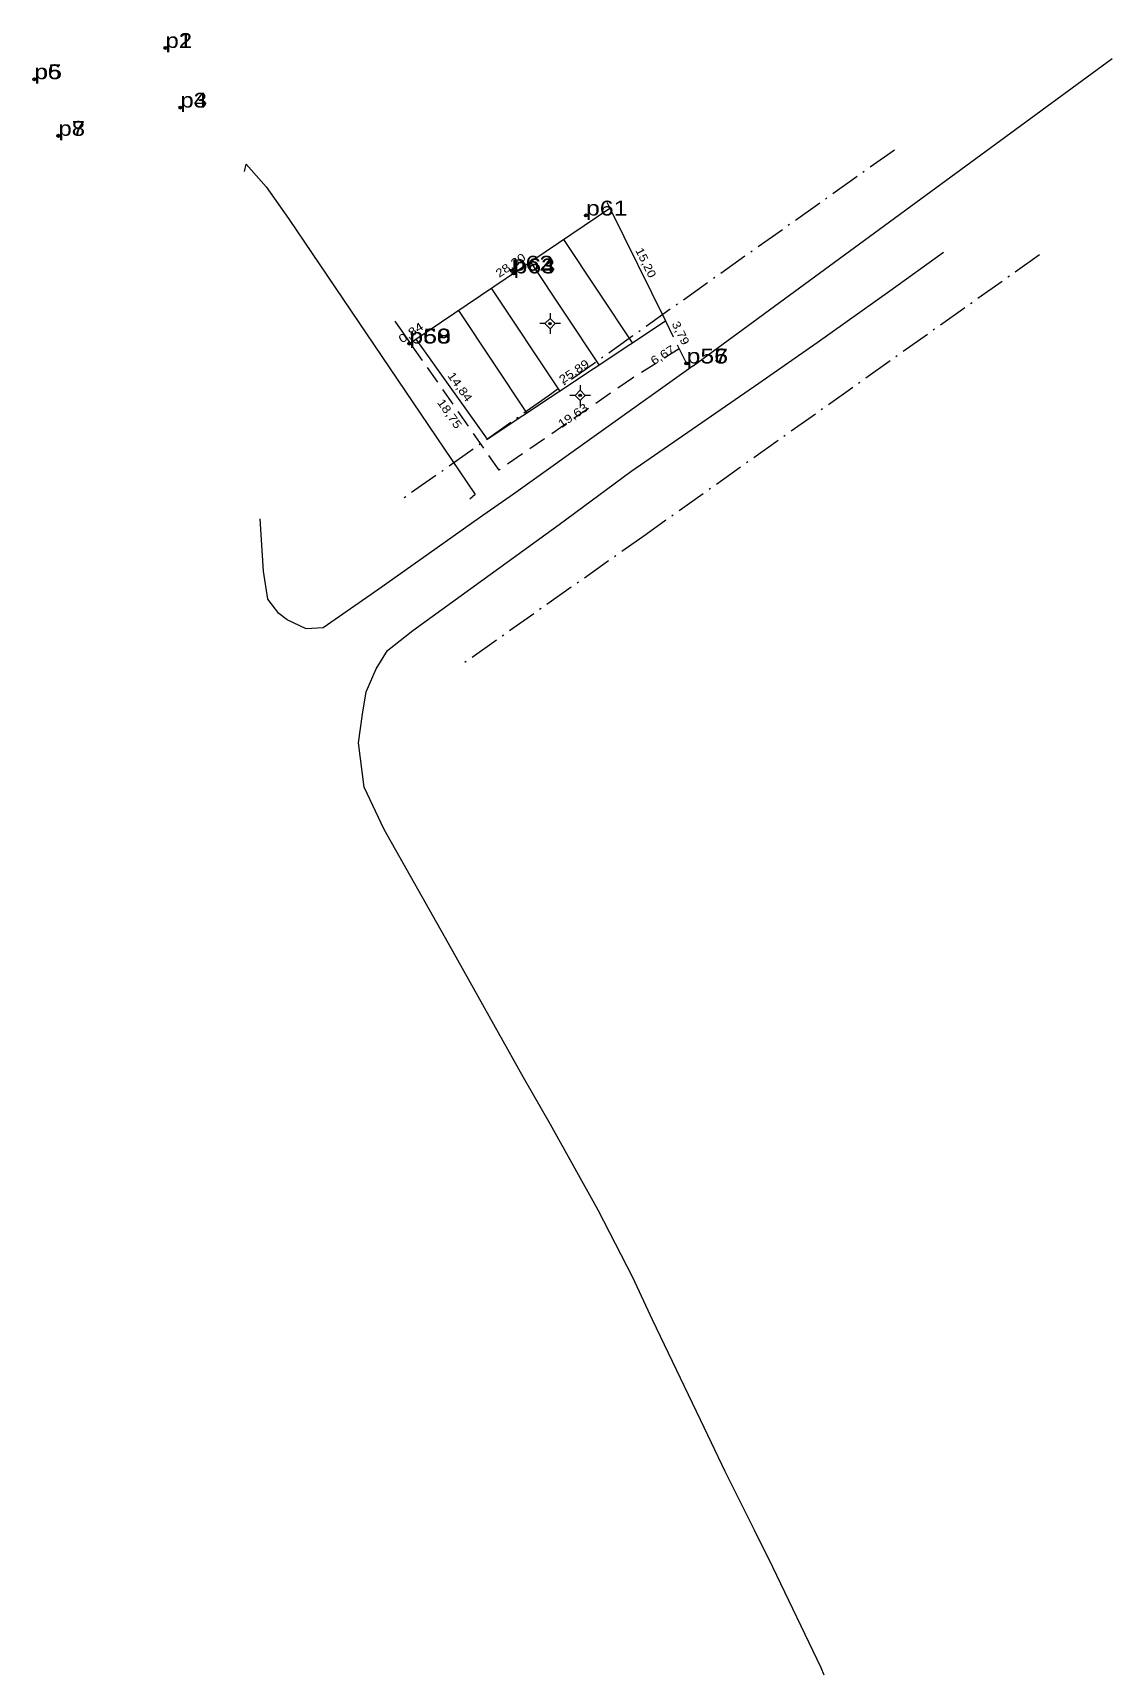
# Model space of a CAD drawing. Header units: metres. Extents: x 547307 to 551763, y 1831421 to 1841441.
# Drawn here: x 551607.5 to 551738.1, y 1839077.9 to 1839276.7 of the extents above; entities that cross this region are included whole.
import ezdxf
from ezdxf.enums import TextEntityAlignment as Align

# ---------------------------------------------------------------- set-up
doc = ezdxf.new("R2010")
doc.units = ezdxf.units.M
doc.header["$LTSCALE"] = 0.72
doc.header["$PDMODE"] = 32
doc.header["$PDSIZE"] = 0.36
doc.linetypes.add('DOT_DASHED', pattern=[7.7, 5, -1.2, 0.3, -1.2])
doc.linetypes.add('MEDIUM_DASHED', pattern=[4.5, 3, -1.5])
for name, color, linetype, lineweight in [('10', 7, 'Continuous', 13), ('11', 7, 'Continuous', 13), ('16', 7, 'Continuous', 13), ('22', 7, 'Continuous', 13), ('29', 7, 'MEDIUM_DASHED', 13), ('30', 7, 'Continuous', 13)]:
    doc.layers.add(name, color=color, linetype=linetype, lineweight=lineweight)
for name, color, linetype in [('12', 7, 'Continuous'), ('5', 7, 'Continuous'), ('7', 7, 'Continuous')]:
    doc.layers.add(name, color=color, linetype=linetype)

msp = doc.modelspace()

# ---------------------------------------------------------------- texts
at = {"layer": '12'}
for s, width, p in [('p2', 1.2, (551623.57, 1839274.84)), ('p1', 1.2, (551623.57, 1839274.85)), ('p6', 1.2, (551607.7, 1839271.06)), ('p5', 1.25, (551607.7, 1839271.06)), ('p3', 1.2, (551625.38, 1839267.62)), ('p4', 1.2, (551625.38, 1839267.63)), ('p8', 1.2, (551610.62, 1839264.2)), ('p7', 1.2, (551610.62, 1839264.21)), ('p61', 1.25, (551674.45, 1839254.56)), ('p62', 1.25, (551665.47, 1839247.89)), ('p64', 1.25, (551665.68, 1839247.58)), ('p63', 1.25, (551665.68, 1839247.56)), ('p60', 1.25, (551653.06, 1839239.08)), ('p58', 1.25, (551653.08, 1839239.07)), ('p59', 1.25, (551653.08, 1839239.07)), ('p56', 1.25, (551686.62, 1839236.66)), ('p55', 1.25, (551686.62, 1839236.66)), ('p57', 1.25, (551686.62, 1839236.66))]:
    msp.add_text(s, height=1.8, dxfattribs=dict(at, width=width)).set_placement(p)
at = {"layer": '5'}
for s, rotation, width, p in [('15,20', 296.322, 1.15, (551681.2523, 1839248.6367)), ('28,30', 34.08, 1.2, (551665.6048, 1839248.1334)), ('0,84', 34.079, 1.25, (551653.5448, 1839239.9769)), ('3,79', 296.322, 1.15, (551685.4616, 1839240.1217)), ('6,67', 31.996, 1.2, (551683.9851, 1839237.2616)), ('25,89', 33.582, 1.2, (551673.2784, 1839235.2743)), ('14,84', 305.466, 1.2, (551658.8039, 1839233.5501)), ('18,75', 304.944, 1.2, (551657.5404, 1839230.2964)), ('19,63', 34.581, 1.2, (551673.1512, 1839229.9428))]:
    msp.add_text(s, height=1, rotation=rotation, dxfattribs=dict(at, width=width)).set_placement(p, align=Align.CENTER)

# ---------------------------------------------------------------- hatches: boundary and pattern name
at = {"layer": '11'}
for points in [[(551670.2498, 1839241.48, 1), (551669.9498, 1839241.48, 1)], [(551673.8998, 1839232.8, 1), (551673.5998, 1839232.8, 1)]]:
    msp.add_hatch(color=256, dxfattribs=at).paths.add_polyline_path(points)

# ---------------------------------------------------------------- linework, layer by layer
at = {"layer": '10'}
for points in [[(551653.88, 1839239.6), (551677.32, 1839255.46), (551684.06, 1839241.83)], [(551653.88, 1839239.6), (551662.49, 1839227.51), (551684.06, 1839241.83)]]:
    msp.add_lwpolyline(points, dxfattribs=at)
at = {"layer": '11'}
for p, q in [((551670.1, 1839242.73), (551670.1, 1839242.11)), ((551669.47, 1839241.48), (551668.85, 1839241.48)), ((551670.1, 1839240.85), (551670.1, 1839240.23)), ((551671.35, 1839241.48), (551670.73, 1839241.48)), ((551673.13, 1839232.8), (551672.5, 1839232.8)), ((551673.75, 1839234.05), (551673.75, 1839233.43)), ((551675, 1839232.8), (551674.37, 1839232.8)), ((551673.75, 1839232.17), (551673.75, 1839231.55))]:
    msp.add_line(p, q, dxfattribs=at)
for points in [[(551670.1, 1839242.11), (551669.47, 1839241.48), (551670.1, 1839240.85), (551670.73, 1839241.48)], [(551673.75, 1839233.43), (551673.13, 1839232.8), (551673.75, 1839232.17), (551674.37, 1839232.8)]]:
    msp.add_lwpolyline(points, close=True, dxfattribs=at)
for centre in [(551670.0998, 1839241.48), (551673.7498, 1839232.8)]:
    msp.add_circle(centre, 0.15, dxfattribs=at)
at = {"layer": '16'}
for p, q in [((551676.96, 1839256.19), (551677.32, 1839255.46)), ((551651.33, 1839241.79), (551653.19, 1839239.13)), ((551685.74, 1839238.43), (551686.62, 1839236.66))]:
    msp.add_line(p, q, dxfattribs=at)
msp.add_lwpolyline([(551633.13, 1839259.88), (551633.35, 1839260.78), (551635.74, 1839258.02), (551638.45, 1839254.21), (551661.03, 1839220.81), (551660.38, 1839220.23)], dxfattribs=at)
at = {"layer": '22'}
msp.add_line((551687.41, 1839236.37), (551738.12, 1839273.55), dxfattribs=at)
for points in [[(551703.27, 1839077.94), (551702.9, 1839078.83), (551697.07, 1839090.99), (551694.85, 1839095.5), (551691.31, 1839102.6), (551689.63, 1839106.04), (551688.3, 1839108.85), (551682.52, 1839120.92), (551680.13, 1839126.05), (551675.93, 1839134.22), (551670.14, 1839144.59), (551666.9, 1839150.26), (551657.8, 1839166.46), (551650.02, 1839180.25), (551647.62, 1839185.4), (551646.92, 1839190.74), (551647.42, 1839194.21), (551647.86, 1839196.91), (551649.05, 1839199.7), (551650.44, 1839201.92), (551653.51, 1839204.34), (551664.02, 1839211.98), (551671.21, 1839217.18), (551679.89, 1839223.59), (551695.38, 1839234.29), (551702.42, 1839239.21), (551711.2, 1839245.44), (551717.7, 1839250.14)], [(551687.41, 1839236.37), (551676.59, 1839228.64), (551665.7, 1839220.83), (551661.58, 1839218), (551649.4, 1839209.36), (551642.63, 1839204.69), (551640.6, 1839204.54), (551638.29, 1839205.62), (551637.27, 1839206.41), (551635.96, 1839208.14), (551635.42, 1839211.51), (551635.02, 1839217.88)]]:
    msp.add_lwpolyline(points, dxfattribs=at)
at = {"layer": '29'}
msp.add_lwpolyline([(551684.06, 1839241.83), (551685.74, 1839238.43), (551680.09, 1839234.9), (551663.93, 1839223.76), (551653.19, 1839239.13), (551653.88, 1839239.6)], dxfattribs=at)
at = {"layer": '30'}
for p, q in [((551671.73, 1839251.67), (551680.04, 1839239.16)), ((551676.04, 1839236.51), (551667.75, 1839248.98)), ((551671.27, 1839233.34), (551663.01, 1839245.77)), ((551659.03, 1839243.08), (551667.27, 1839230.68))]:
    msp.add_line(p, q, dxfattribs=at)
at = {"layer": '30', "linetype": 'DOT_DASHED'}
for points in [[(551711.77, 1839262.48), (551669.87, 1839232.71), (551652.07, 1839220.12)], [(551729.32, 1839249.81), (551681.72, 1839215.98), (551659.55, 1839200.3)]]:
    msp.add_lwpolyline(points, dxfattribs=at)
at = {"layer": '7'}
for p in [(551623.57, 1839274.85), (551623.57, 1839274.84), (551607.7, 1839271.06), (551625.38, 1839267.63), (551625.38, 1839267.62), (551610.61, 1839264.21), (551610.62, 1839264.2), (551674.45, 1839254.57), (551665.47, 1839247.89), (551665.68, 1839247.57), (551665.68, 1839247.55), (551653.06, 1839239.08), (551653.08, 1839239.07), (551686.61, 1839236.66), (551686.62, 1839236.66)]:
    msp.add_point(p, dxfattribs=at)

msp.set_redraw_order([(e.dxf.handle, doc.entitydb.next_handle()) for e in msp.query("TEXT MTEXT ATTDEF DIMENSION ARC_DIMENSION")])  # texts and dimensions are drawn at this point

doc.saveas('drawing.dxf')
